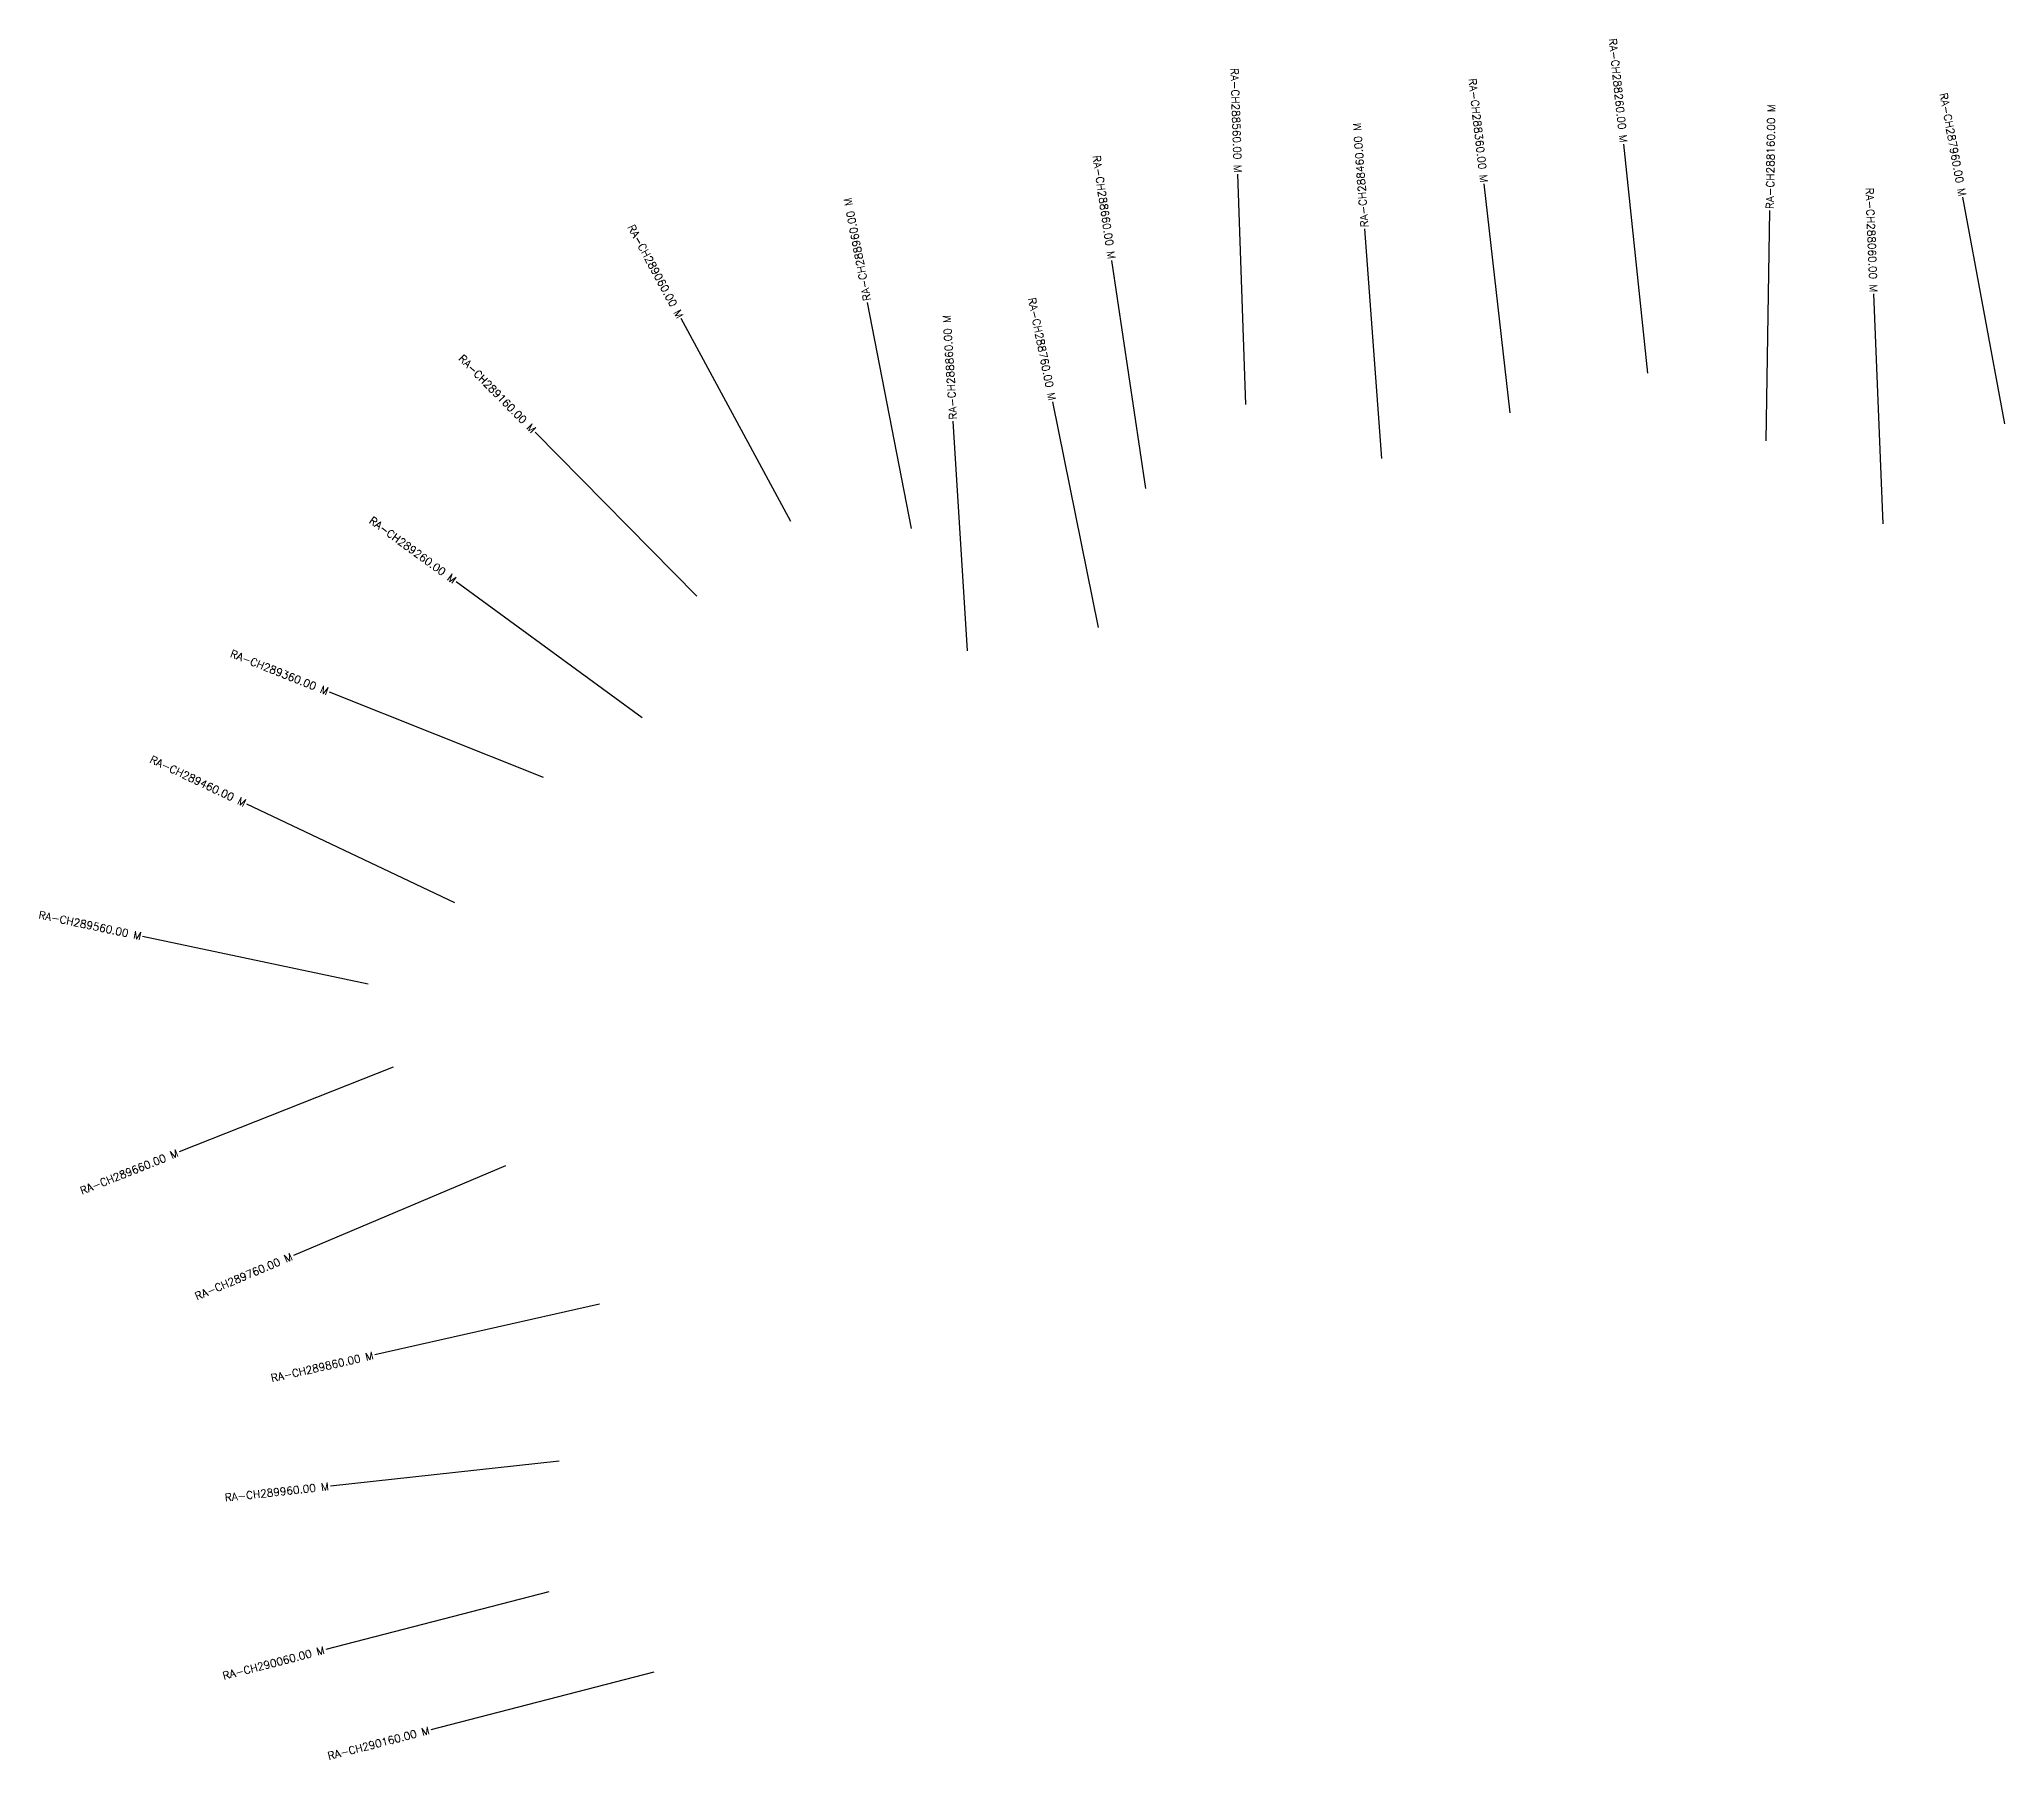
# Model space of a CAD drawing. Header units: metres. Extents: x 281636 to 292461, y 2021459 to 2024596.
# Drawn here: x 281636 to 282916, y 2021964 to 2023084 of the extents above; entities that cross this region are included whole.
import ezdxf
from ezdxf.enums import TextEntityAlignment as Align

# ---------------------------------------------------------------- set-up
doc = ezdxf.new("R2010")
doc.units = ezdxf.units.M
doc.layers.add('CS', color=134, linetype='Continuous')
doc.layers.add('CSMark', color=6, linetype='Continuous')
doc.styles.get("Standard").update_dxf_attribs({"font": 'simplex.shx'})

msp = doc.modelspace()

# ---------------------------------------------------------------- texts
at = {"layer": 'CSMark'}
for s, rotation, p in [('RA-CH288260.00 M', 276.0033, (282668.1, 2023017.3)), ('RA-CH288560.00 M', 271.9289, (282416.9, 2022997.7)), ('RA-CH288360.00 M', 276.4237, (282577.2, 2022991.3)), ('RA-CH287960.00 M', 280.4828, (282888.8, 2022982.5)), ('RA-CH288660.00 M', 278.4496, (282334.7, 2022941.5)), ('RA-CH288060.00 M', 272.3463, (282831, 2022919.8)), ('RA-CH289060.00 M', 298.3767, (282053.8, 2022903.4)), ('RA-CH288760.00 M', 281.4503, (282296.1, 2022849.4)), ('RA-CH289160.00 M', 314.6087, (281958.5, 2022829.4)), ('RA-CH289260.00 M', 323.8045, (281907, 2022731.8)), ('RA-CH289360.00 M', 338.3116, (281824.3, 2022659.7)), ('RA-CH289460.00 M', 334.6795, (281770.4, 2022586.9)), ('RA-CH289560.00 M', 348.0721, (281702.6, 2022500.5)), ('RA-CH289660.00 M', 21.6593, (281726.4, 2022359.6)), ('RA-CH289760.00 M', 22.9329, (281800.7, 2022292.2)), ('RA-CH289860.00 M', 12.734, (281853.7, 2022227.6)), ('RA-CH289960.00 M', 6.2303, (281824.8, 2022142.3)), ('RA-CH290060.00 M', 14.5194, (281821.8, 2022035.8)), ('RA-CH290160.00 M', 14.4615, (281890.2, 2021983.5))]:
    msp.add_text(s, height=5, rotation=rotation, dxfattribs=at).set_placement(p, align=Align.MIDDLE_RIGHT)
for s, rotation, p in [('RA-CH288160.00 M', 89.1155, (282763.3, 2022974)), ('RA-CH288460.00 M', 94.2975, (282499.4, 2022962.1)), ('RA-CH288960.00 M', 100.9628, (282175.5, 2022914.2)), ('RA-CH288860.00 M', 93.5554, (282231.4, 2022836.9))]:
    msp.add_text(s, height=5, rotation=rotation, dxfattribs=at).set_placement(p, align=Align.MIDDLE_LEFT)

# ---------------------------------------------------------------- linework, layer by layer
at = {"layer": 'CS'}
for p, q in [((282683.9, 2022867.1), (282668.2, 2023016.3)), ((282422, 2022846.8), (282416.9, 2022996.7)), ((282594.1, 2022841.2), (282577.3, 2022990.3)), ((282916.3, 2022834.1), (282889, 2022981.6)), ((282510.7, 2022811.5), (282499.5, 2022961.1)), ((282761, 2022823), (282763.3, 2022973)), ((282356.9, 2022792.1), (282334.8, 2022940.5)), ((282204.2, 2022766), (282175.7, 2022913.2)), ((282837.2, 2022769), (282831.1, 2022918.8)), ((282125.6, 2022770.6), (282054.3, 2022902.6)), ((282326.1, 2022701.4), (282296.3, 2022848.4)), ((282240.8, 2022686.2), (282231.5, 2022835.9)), ((282064.5, 2022721.9), (281959.2, 2022828.7)), ((282028.9, 2022642.6), (281907.8, 2022731.2)), ((281964.6, 2022603.9), (281825.2, 2022659.3)), ((281906.9, 2022522.3), (281771.3, 2022586.4)), ((281850.3, 2022469.3), (281703.5, 2022500.3)), ((281866.7, 2022415.3), (281727.3, 2022360)), ((281939.8, 2022351), (281801.7, 2022292.6)), ((282001, 2022260.9), (281854.7, 2022227.8)), ((281974.9, 2022158.7), (281825.8, 2022142.4)), ((281968, 2022073.6), (281822.8, 2022036)), ((282036.4, 2022021.2), (281891.2, 2021983.8))]:
    msp.add_line(p, q, dxfattribs=at)

msp.set_redraw_order([(e.dxf.handle, doc.entitydb.next_handle()) for e in msp.query("TEXT MTEXT ATTDEF DIMENSION ARC_DIMENSION")])  # texts and dimensions are drawn at this point

doc.saveas('drawing.dxf')
